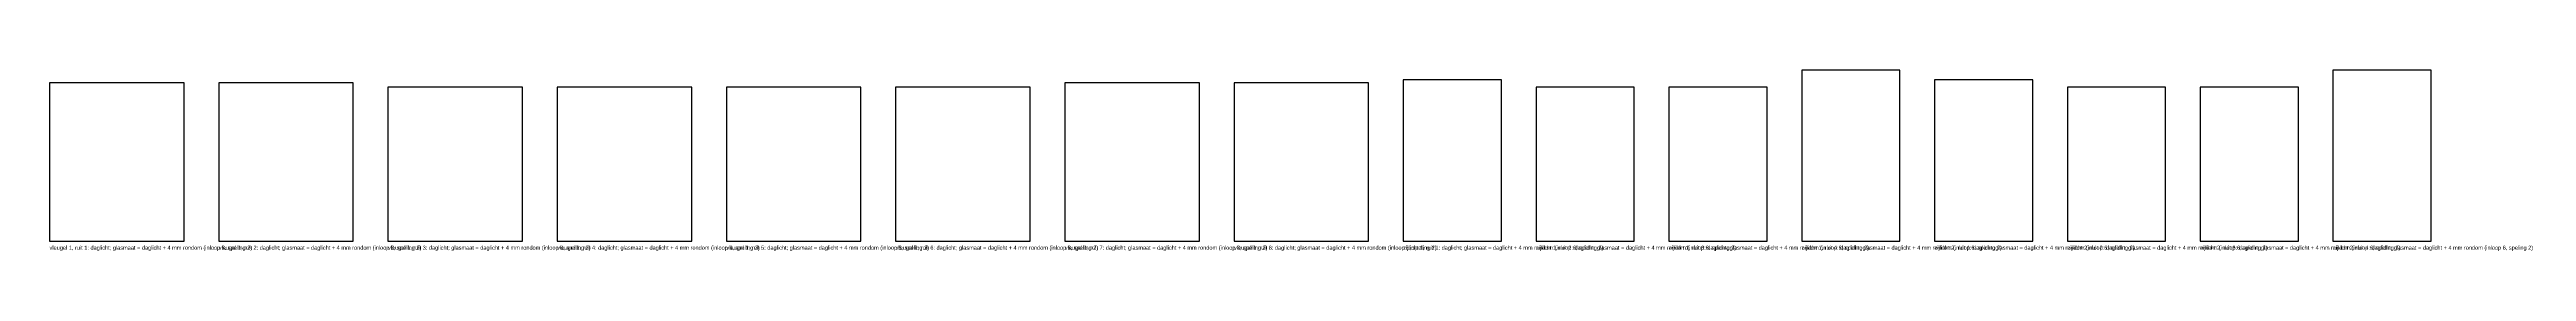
# Model space of a CAD drawing. Header units: millimetres. Extents: x 0 to 8578, y -34 to 594.
import ezdxf

# ---------------------------------------------------------------- set-up
doc = ezdxf.new("R2010")
doc.units = ezdxf.units.MM

msp = doc.modelspace()

# ---------------------------------------------------------------- linework, layer by layer
at = {"layer": 'DAGLICHT'}
for p, q in [((466, 550.25), (0, 550.25)), ((0, 550.25), (0, 0)), ((466, 0), (466, 550.25)), ((1052, 550.25), (586, 550.25)), ((586, 550.25), (586, 0)), ((1052, 0), (1052, 550.25)), ((1638, 535.25), (1172, 535.25)), ((1172, 535.25), (1172, 0)), ((1638, 0), (1638, 535.25)), ((2224, 535.25), (1758, 535.25)), ((1758, 535.25), (1758, 0)), ((2224, 0), (2224, 535.25)), ((2810, 535.25), (2344, 535.25)), ((2344, 535.25), (2344, 0)), ((2810, 0), (2810, 535.25)), ((3396, 535.25), (2930, 535.25)), ((2930, 535.25), (2930, 0)), ((3396, 0), (3396, 535.25)), ((3982, 550.25), (3516, 550.25)), ((3516, 550.25), (3516, 0)), ((3982, 0), (3982, 550.25)), ((4568, 550.25), (4102, 550.25)), ((4102, 550.25), (4102, 0)), ((4568, 0), (4568, 550.25)), ((5028, 560.25), (4688, 560.25)), ((4688, 560.25), (4688, 0)), ((5028, 0), (5028, 560.25)), ((5488, 535.25), (5148, 535.25)), ((5148, 535.25), (5148, 0)), ((5488, 0), (5488, 535.25)), ((5948, 535.25), (5608, 535.25)), ((5608, 535.25), (5608, 0)), ((5948, 0), (5948, 535.25)), ((6408, 594.25), (6068, 594.25)), ((6068, 594.25), (6068, 0)), ((6408, 0), (6408, 594.25)), ((6868, 560.25), (6528, 560.25)), ((6528, 560.25), (6528, 0)), ((6868, 0), (6868, 560.25)), ((7328, 535.25), (6988, 535.25)), ((6988, 535.25), (6988, 0)), ((7328, 0), (7328, 535.25)), ((7788, 535.25), (7448, 535.25)), ((7448, 535.25), (7448, 0)), ((7788, 0), (7788, 535.25)), ((8248, 594.25), (7908, 594.25)), ((7908, 594.25), (7908, 0)), ((8248, 0), (8248, 594.25)), ((0, 0), (466, 0)), ((586, 0), (1052, 0)), ((1172, 0), (1638, 0)), ((1758, 0), (2224, 0)), ((2344, 0), (2810, 0)), ((2930, 0), (3396, 0)), ((3516, 0), (3982, 0)), ((4102, 0), (4568, 0)), ((4688, 0), (5028, 0)), ((5148, 0), (5488, 0)), ((5608, 0), (5948, 0)), ((6068, 0), (6408, 0)), ((6528, 0), (6868, 0)), ((6988, 0), (7328, 0)), ((7448, 0), (7788, 0)), ((7908, 0), (8248, 0))]:
    msp.add_line(p, q, dxfattribs=at)

# ---------------------------------------------------------------- texts
at = {"layer": 'TEKST'}
for s, p in [('vleugel 1, ruit 1: daglicht; glasmaat = daglicht + 4 mm rondom (inloop 6, speling 2)', (0, -30)), ('vleugel 1, ruit 2: daglicht; glasmaat = daglicht + 4 mm rondom (inloop 6, speling 2)', (586, -30)), ('vleugel 1, ruit 3: daglicht; glasmaat = daglicht + 4 mm rondom (inloop 6, speling 2)', (1172, -30)), ('vleugel 1, ruit 4: daglicht; glasmaat = daglicht + 4 mm rondom (inloop 6, speling 2)', (1758, -30)), ('vleugel 1, ruit 5: daglicht; glasmaat = daglicht + 4 mm rondom (inloop 6, speling 2)', (2344, -30)), ('vleugel 1, ruit 6: daglicht; glasmaat = daglicht + 4 mm rondom (inloop 6, speling 2)', (2930, -30)), ('vleugel 1, ruit 7: daglicht; glasmaat = daglicht + 4 mm rondom (inloop 6, speling 2)', (3516, -30)), ('vleugel 1, ruit 8: daglicht; glasmaat = daglicht + 4 mm rondom (inloop 6, speling 2)', (4102, -30)), ('zijlicht 1, ruit 1: daglicht; glasmaat = daglicht + 4 mm rondom (inloop 6, speling 2)', (4688, -30)), ('zijlicht 1, ruit 2: daglicht; glasmaat = daglicht + 4 mm rondom (inloop 6, speling 2)', (5148, -30)), ('zijlicht 1, ruit 3: daglicht; glasmaat = daglicht + 4 mm rondom (inloop 6, speling 2)', (5608, -30)), ('zijlicht 1, ruit 4: daglicht; glasmaat = daglicht + 4 mm rondom (inloop 6, speling 2)', (6068, -30)), ('zijlicht 2, ruit 1: daglicht; glasmaat = daglicht + 4 mm rondom (inloop 6, speling 2)', (6528, -30)), ('zijlicht 2, ruit 2: daglicht; glasmaat = daglicht + 4 mm rondom (inloop 6, speling 2)', (6988, -30)), ('zijlicht 2, ruit 3: daglicht; glasmaat = daglicht + 4 mm rondom (inloop 6, speling 2)', (7448, -30)), ('zijlicht 2, ruit 4: daglicht; glasmaat = daglicht + 4 mm rondom (inloop 6, speling 2)', (7908, -30))]:
    msp.add_text(s, height=14, dxfattribs=at).set_placement(p)

doc.saveas('drawing.dxf')
